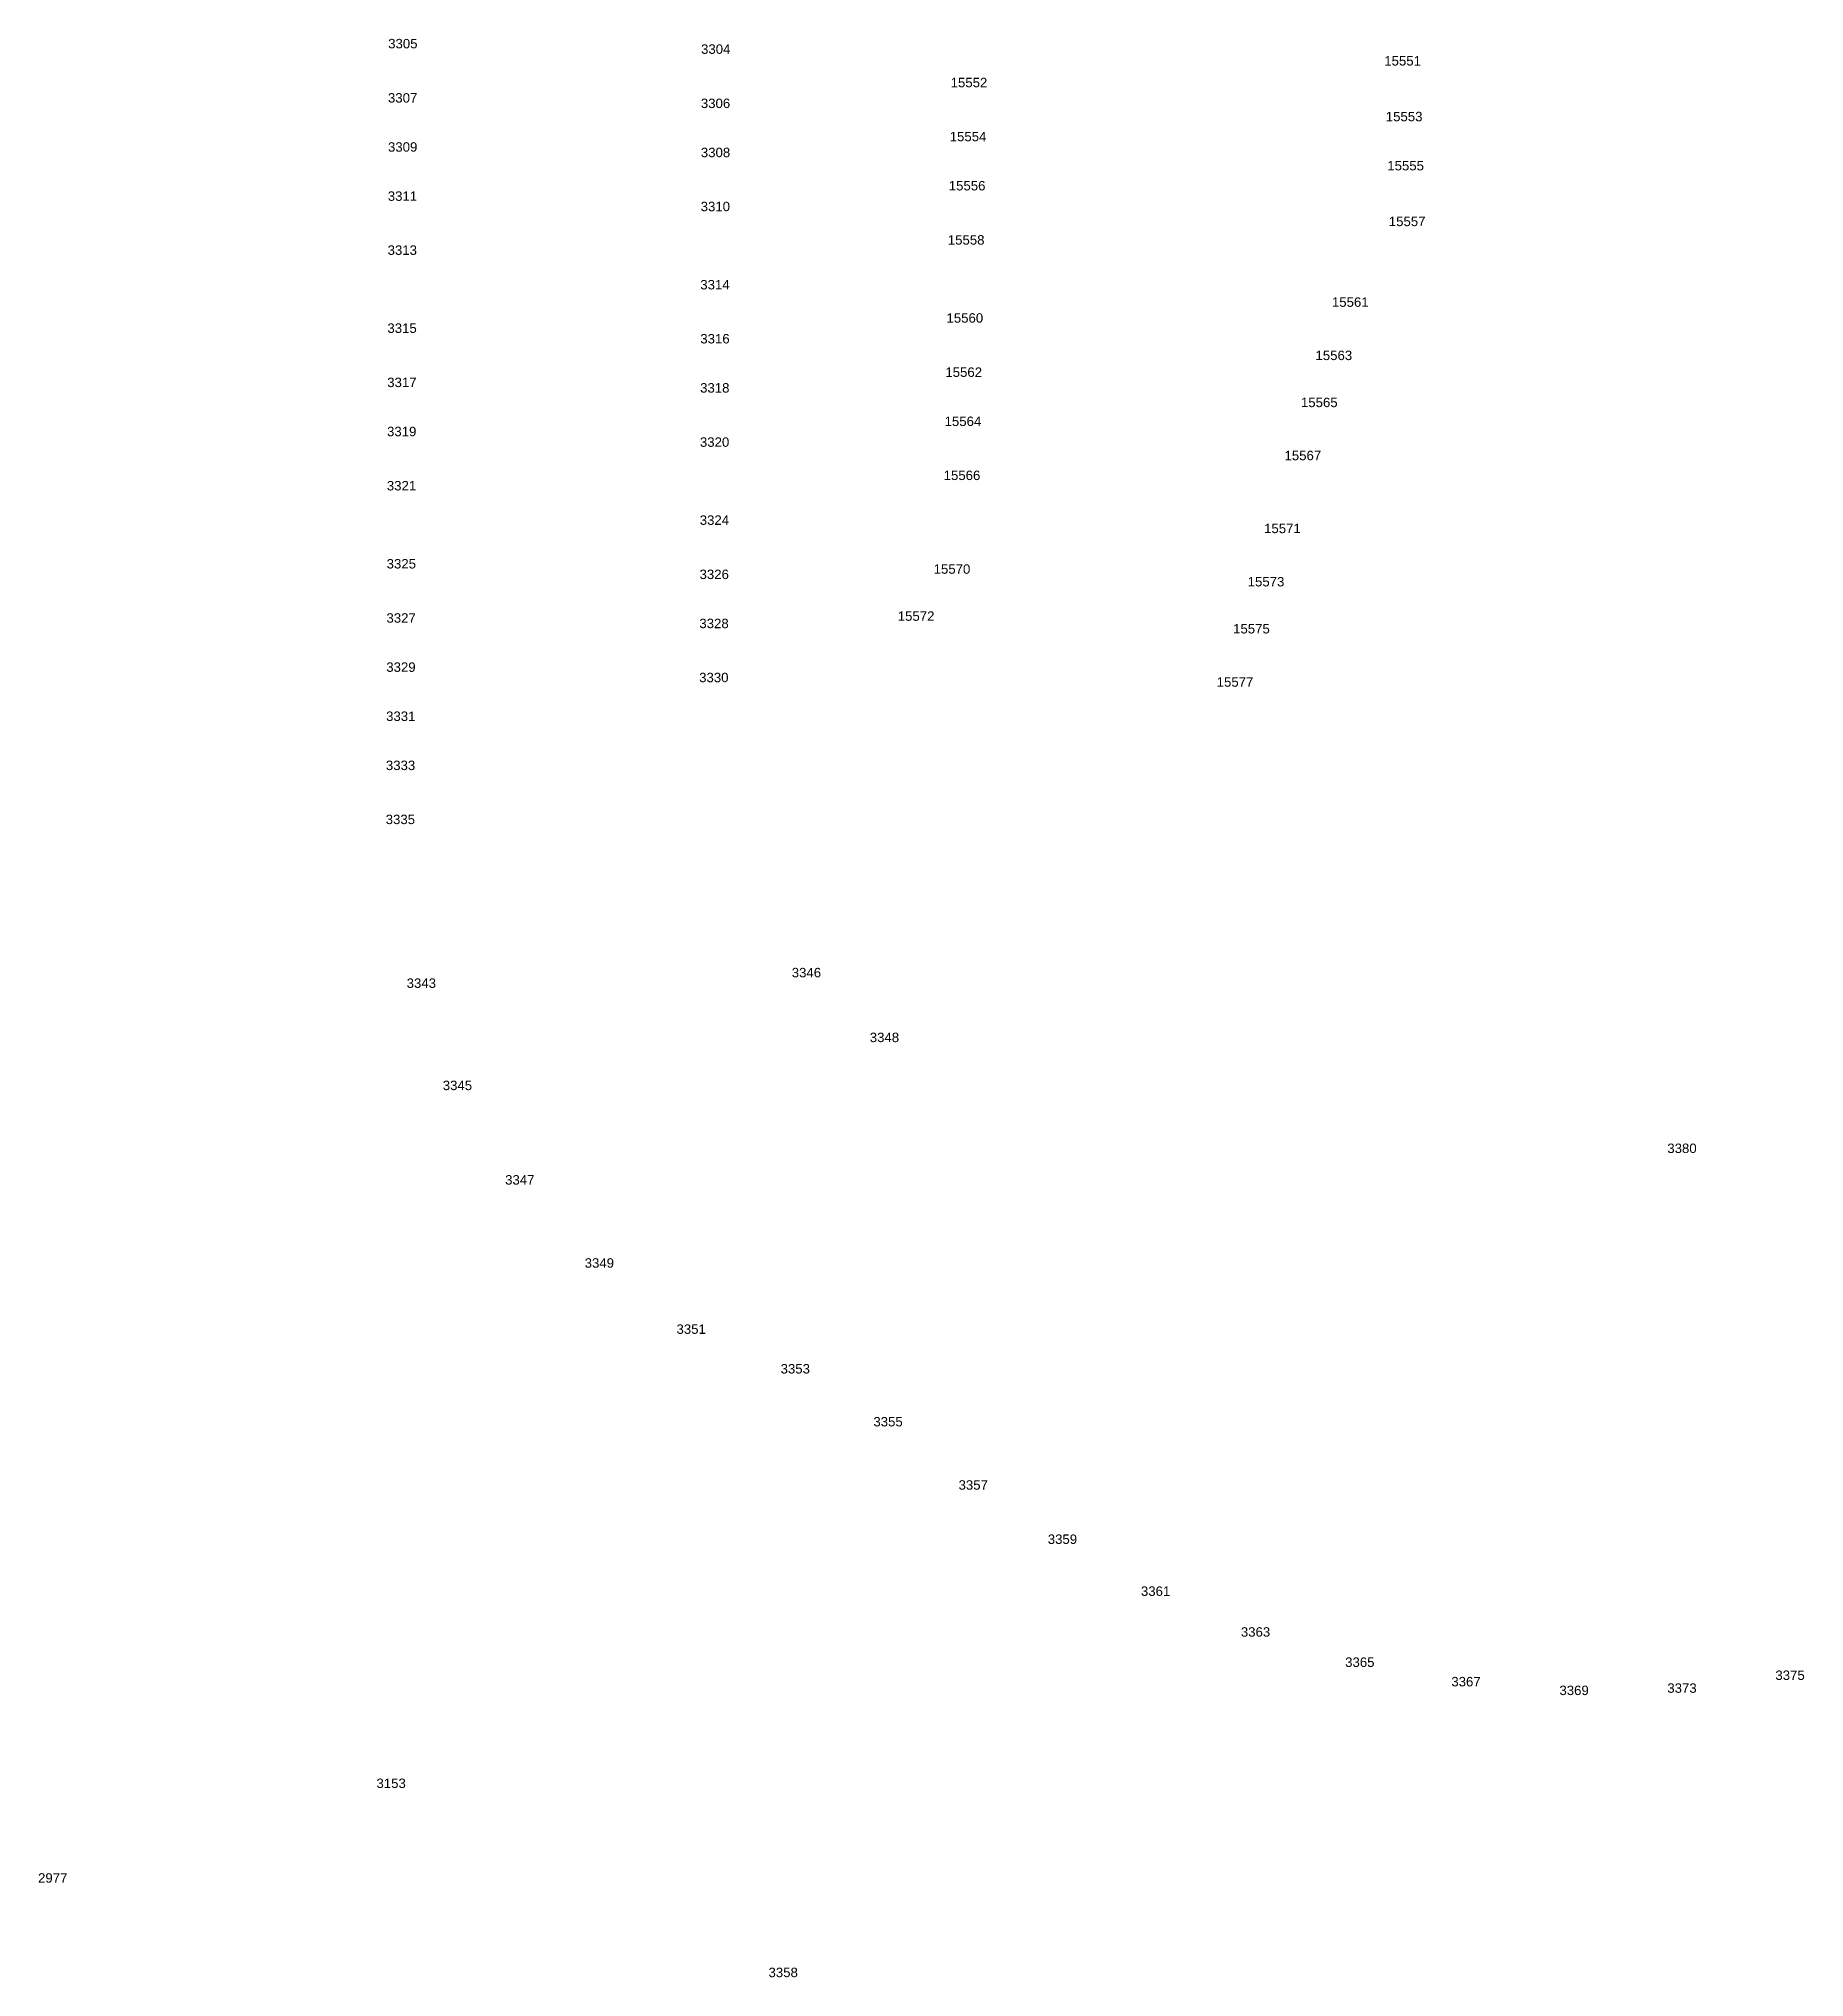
# Model space of a CAD drawing. Header units: feet. Extents: x 865220 to 2781189, y -2240498 to 970979.
# Drawn here: x 2765782 to 2766716, y 956143 to 957169 of the extents above; entities that cross this region are included whole.
import ezdxf

# ---------------------------------------------------------------- set-up
doc = ezdxf.new("R2010")
doc.units = ezdxf.units.FT
doc.header["$LTSCALE"] = 0.015
doc.header["$MEASUREMENT"] = 0
doc.layers.add('NOTES', color=7, linetype='Continuous')
doc.layers.add('Scott County Addresses', color=7, linetype='Continuous')
doc.styles.add('Dimensions 100', font='arial.ttf')

# ---------------------------------------------------------------- blocks, each defined once
blk = doc.blocks.new('ACMAP_ANN_TEMPLATE_Scott County Address')
at = {"layer": 'Scott County Addresses', "style": 'Dimensions 100'}
blk.add_attdef('ScottCountyAddress', (0, 0), '', height=50, dxfattribs=at)

msp = doc.modelspace()

# ---------------------------------------------------------------- hatches: boundary and pattern name
at = {"layer": 'NOTES', "lineweight": 5, "ltscale": 50}
h = msp.add_hatch(dxfattribs=at)
h.set_pattern_fill('ANSI31', color=1, scale=200)
h.set_pattern_definition([(45, (-77373.197, -38338.257), (-17.67766953, 17.67766953), [])])
edge = h.paths.add_edge_path()
edge.add_arc((-36684104.4, 974184.5), 39453460.3, 359.97783818, 359.97815546)
edge.add_line((2769353.1, 959142.5), (2769353.1, 959142.5))
edge.add_line((2769353.1, 959142.5), (2769353.2, 959362.5))
edge.add_line((2769353.2, 959362.5), (2770280.2, 959367.3))
edge.add_line((2770280.2, 959367.3), (2770301.1, 958927.5))
edge.add_line((2770301.1, 958927.5), (2770012.9, 958926))
edge.add_line((2770012.9, 958926), (2769897.9, 958925.4))
edge.add_line((2769897.9, 958925.4), (2769552.9, 958923.9))
edge.add_line((2769552.9, 958923.9), (2769353, 958924.1))

# ---------------------------------------------------------------- block references
at = {"layer": 'Scott County Addresses', "lineweight": 5, "xscale": 0.1, "yscale": 0.1, "zscale": 0.1}
for p, values in [((2765966.7, 957164), {'ScottCountyAddress': '3305'}), ((2766132.3, 957161.1), {'ScottCountyAddress': '3304'}), ((2766493.9, 957154.9), {'ScottCountyAddress': '15551'}), ((2766264.4, 957143.4), {'ScottCountyAddress': '15552'}), ((2765966.6, 957135.3), {'ScottCountyAddress': '3307'}), ((2766132.2, 957132.4), {'ScottCountyAddress': '3306'}), ((2766494.7, 957125.4), {'ScottCountyAddress': '15553'}), ((2766263.9, 957114.8), {'ScottCountyAddress': '15554'}), ((2765966.6, 957109.3), {'ScottCountyAddress': '3309'}), ((2766132.2, 957106.4), {'ScottCountyAddress': '3308'}), ((2766495.5, 957099.4), {'ScottCountyAddress': '15555'}), ((2765966.5, 957083.3), {'ScottCountyAddress': '3311'}), ((2766263.4, 957088.8), {'ScottCountyAddress': '15556'}), ((2766132.1, 957077.8), {'ScottCountyAddress': '3310'}), ((2766496.3, 957069.9), {'ScottCountyAddress': '15557'}), ((2766262.9, 957060.1), {'ScottCountyAddress': '15558'}), ((2765966.4, 957054.7), {'ScottCountyAddress': '3313'}), ((2766131.9, 957036.4), {'ScottCountyAddress': '3314'}), ((2766262.2, 957018.8), {'ScottCountyAddress': '15560'}), ((2766466.2, 957027.2), {'ScottCountyAddress': '15561'}), ((2765966.3, 957013.4), {'ScottCountyAddress': '3315'}), ((2766131.9, 957007.8), {'ScottCountyAddress': '3316'}), ((2766457.5, 956999), {'ScottCountyAddress': '15563'}), ((2766261.6, 956990.1), {'ScottCountyAddress': '15562'}), ((2765966.2, 956984.7), {'ScottCountyAddress': '3317'}), ((2766131.8, 956981.8), {'ScottCountyAddress': '3318'}), ((2766449.8, 956974.1), {'ScottCountyAddress': '15565'}), ((2765966.1, 956958.7), {'ScottCountyAddress': '3319'}), ((2766261.2, 956964.1), {'ScottCountyAddress': '15564'}), ((2766131.7, 956953.1), {'ScottCountyAddress': '3320'}), ((2766441.1, 956946), {'ScottCountyAddress': '15567'}), ((2766260.7, 956935.5), {'ScottCountyAddress': '15566'}), ((2765966, 956930), {'ScottCountyAddress': '3321'}), ((2766131.6, 956911.8), {'ScottCountyAddress': '3324'}), ((2766430.3, 956907.4), {'ScottCountyAddress': '15571'}), ((2765965.9, 956888.7), {'ScottCountyAddress': '3325'}), ((2766255.4, 956885.9), {'ScottCountyAddress': '15570'}), ((2766131.5, 956883.1), {'ScottCountyAddress': '3326'}), ((2766421.6, 956879.2), {'ScottCountyAddress': '15573'}), ((2765965.8, 956860), {'ScottCountyAddress': '3327'}), ((2766131.4, 956857.1), {'ScottCountyAddress': '3328'}), ((2766236.4, 956861), {'ScottCountyAddress': '15572'}), ((2766413.9, 956854.3), {'ScottCountyAddress': '15575'}), ((2765965.7, 956834), {'ScottCountyAddress': '3329'}), ((2766131.3, 956828.5), {'ScottCountyAddress': '3330'}), ((2766405.2, 956826.1), {'ScottCountyAddress': '15577'}), ((2765965.6, 956808), {'ScottCountyAddress': '3331'}), ((2765965.5, 956782), {'ScottCountyAddress': '3333'}), ((2765965.4, 956753.4), {'ScottCountyAddress': '3335'}), ((2766180.3, 956672.3), {'ScottCountyAddress': '3346'}), ((2765976.5, 956666.7), {'ScottCountyAddress': '3343'}), ((2766221.6, 956638), {'ScottCountyAddress': '3348'}), ((2765995.6, 956612.6), {'ScottCountyAddress': '3345'}), ((2766643.7, 956579.3), {'ScottCountyAddress': '3380'}), ((2766028.6, 956562.6), {'ScottCountyAddress': '3347'}), ((2766070.7, 956518.6), {'ScottCountyAddress': '3349'}), ((2766119.3, 956483.6), {'ScottCountyAddress': '3351'}), ((2766174.4, 956462.6), {'ScottCountyAddress': '3353'}), ((2766223.5, 956434.6), {'ScottCountyAddress': '3355'}), ((2766268.6, 956401.1), {'ScottCountyAddress': '3357'}), ((2766315.8, 956372.4), {'ScottCountyAddress': '3359'}), ((2766365.1, 956344.9), {'ScottCountyAddress': '3361'}), ((2766418, 956323.3), {'ScottCountyAddress': '3363'}), ((2766473.2, 956307.3), {'ScottCountyAddress': '3365'}), ((2766700.9, 956300.4), {'ScottCountyAddress': '3375'}), ((2766529.4, 956297), {'ScottCountyAddress': '3367'}), ((2766586.6, 956292.4), {'ScottCountyAddress': '3369'}), ((2766643.7, 956293.6), {'ScottCountyAddress': '3373'}), ((2765960.5, 956243.2), {'ScottCountyAddress': '3153'}), ((2765781.4, 956193.1), {'ScottCountyAddress': '2977'}), ((2766168, 956143.1), {'ScottCountyAddress': '3358'})]:
    msp.add_blockref('ACMAP_ANN_TEMPLATE_Scott County Address', p, dxfattribs=at).add_auto_attribs(values)

doc.saveas('drawing.dxf')
